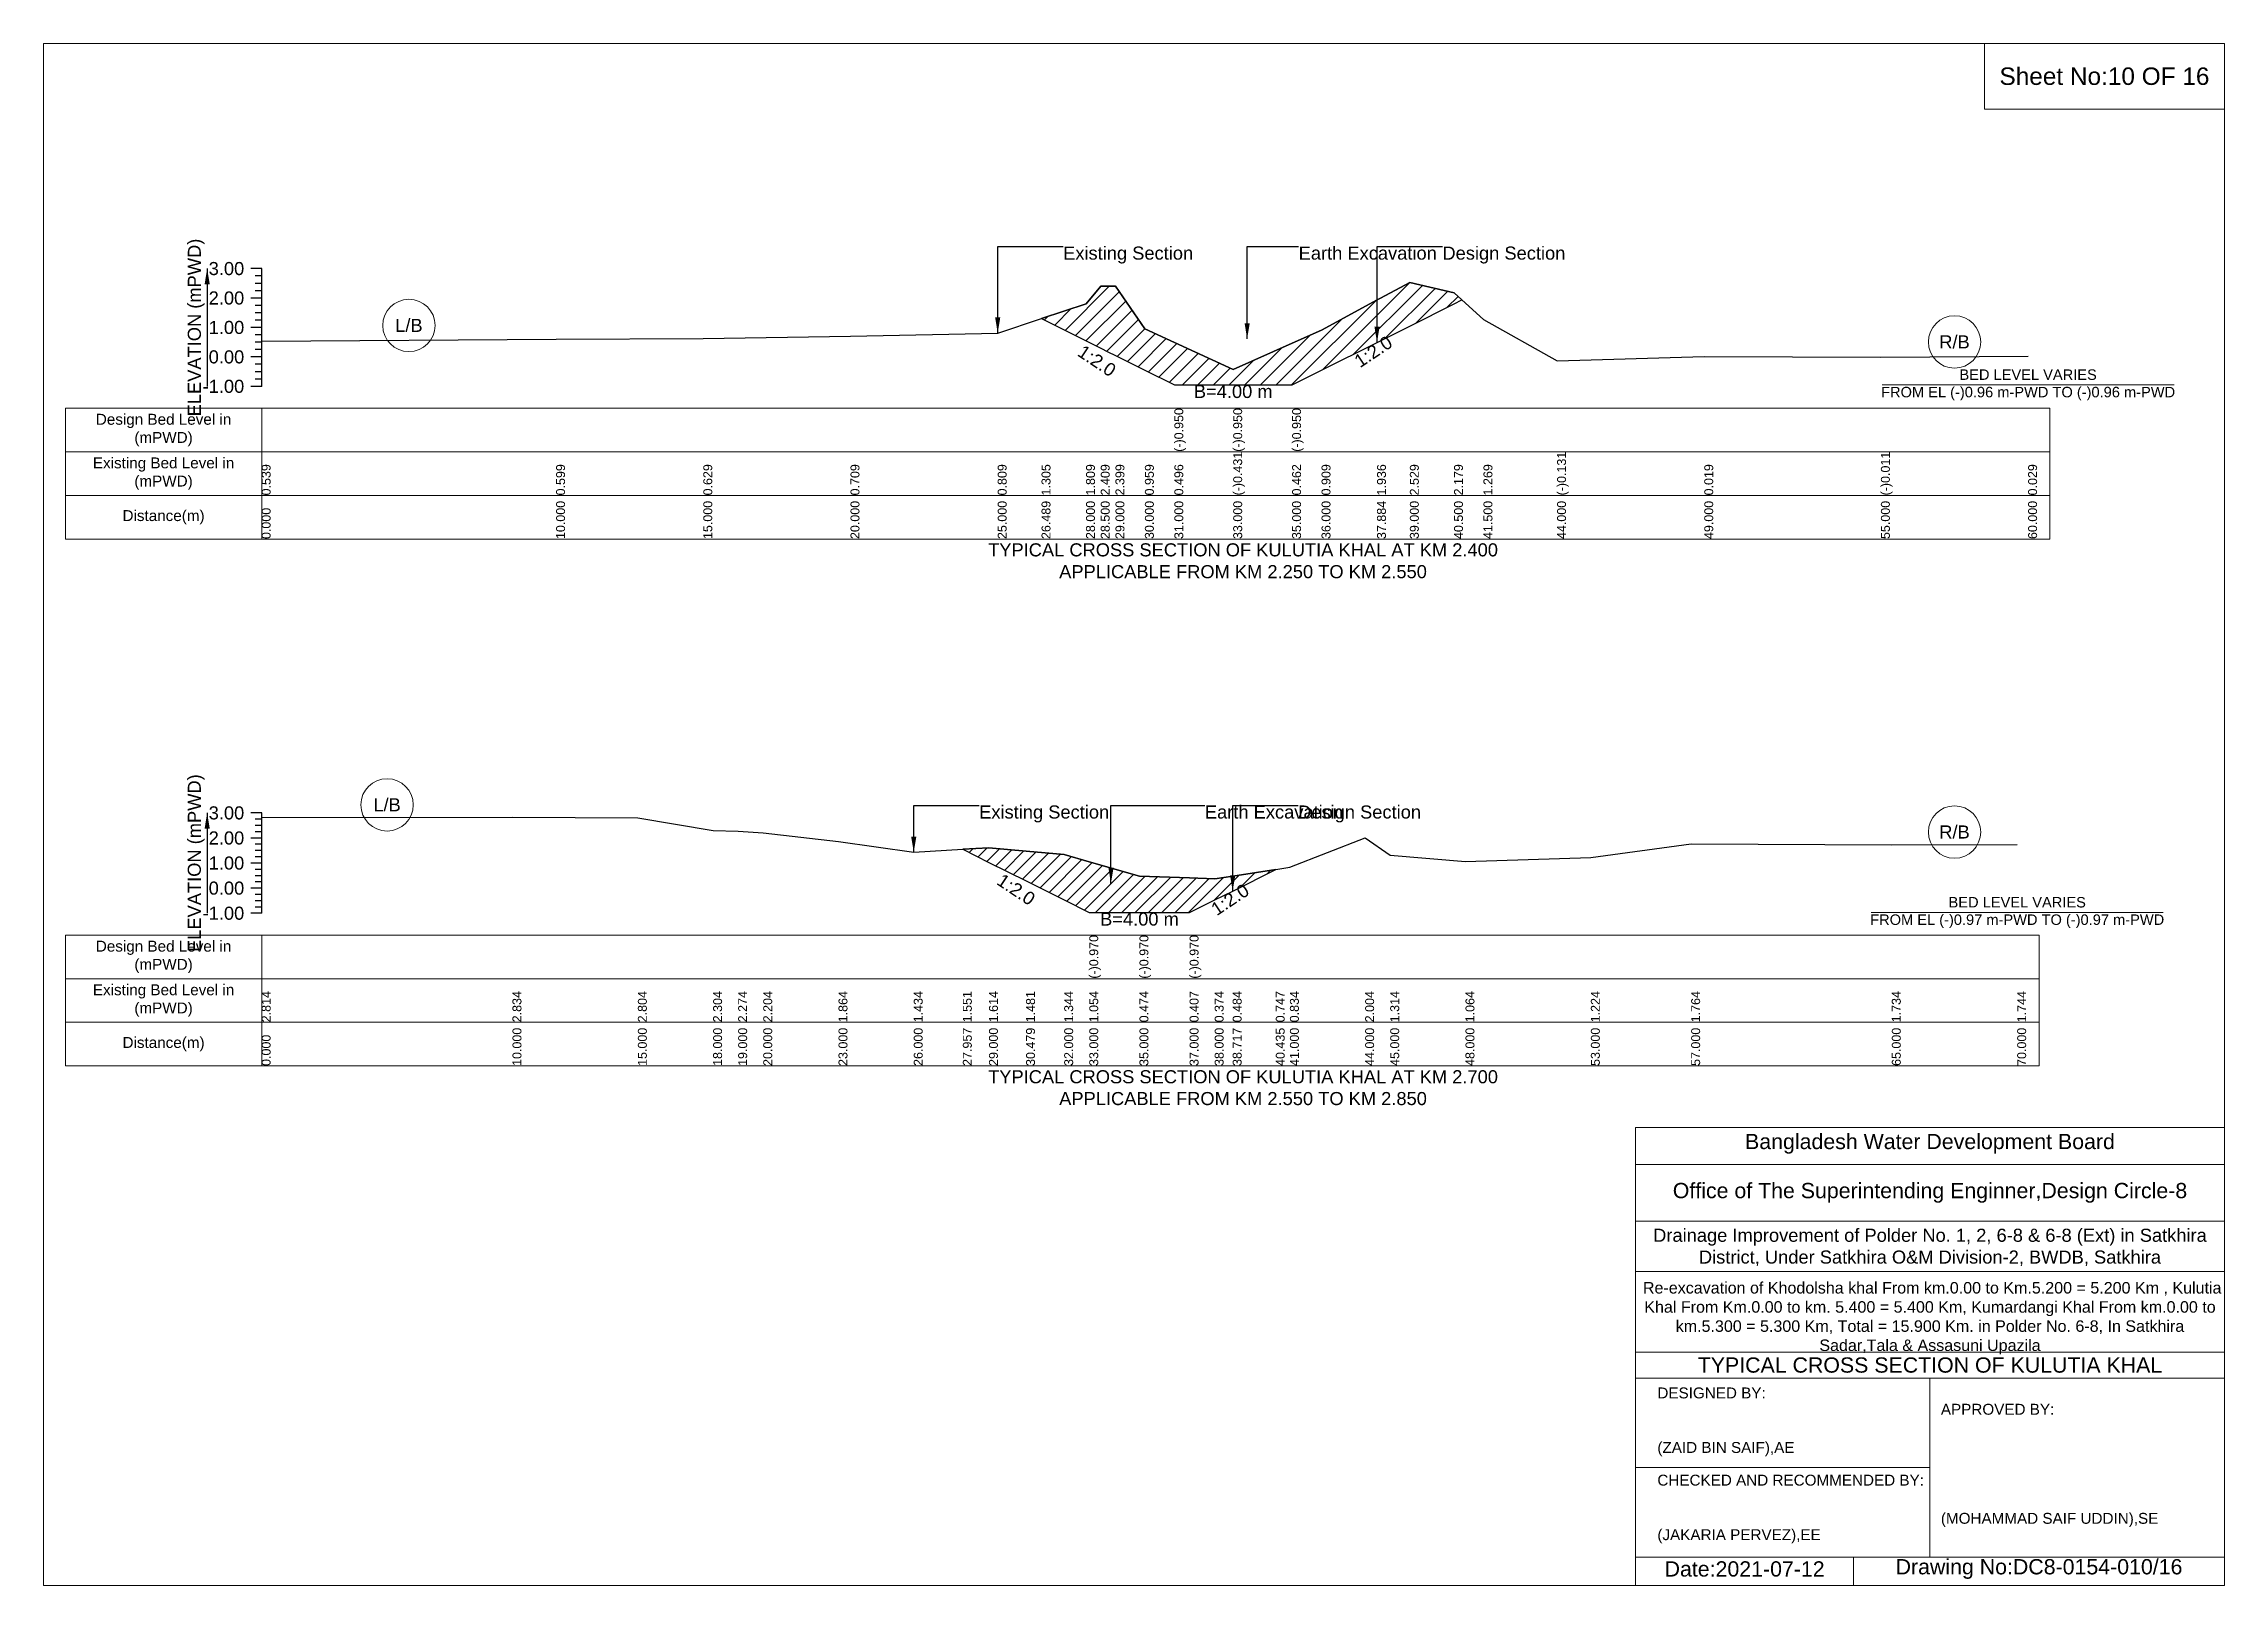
# Model space of a CAD drawing. Header units: inches. Extents: x 91000 to 568000, y -5656 to 0.
# Drawn here: x 340000 to 348000, y -5656 to 0 of the extents above; entities that cross this region are included whole.
import ezdxf

# ---------------------------------------------------------------- set-up
doc = ezdxf.new("R2010")
doc.units = ezdxf.units.IN
doc.header["$LTSCALE"] = 7
doc.header["$MEASUREMENT"] = 0
for name, color, linetype, lineweight in [('Cross section Data Border', 7, 'Continuous', 9), ('Cross Section Labels', 7, 'Continuous', 9), ('Existing_Bed_Level for Xsection', 7, 'Continuous', 25)]:
    doc.layers.add(name, color=color, linetype=linetype, lineweight=lineweight)
doc.styles.get("Standard").update_dxf_attribs({"font": 'arial.ttf'})
doc.dimstyles.get("Standard").update_dxf_attribs({"dimtxt": 0.18, "dimasz": 0.18, "dimexe": 0.18, "dimexo": 0.0625, "dimgap": 0.09, "dimtad": 0, "dimtih": 1, "dimtoh": 1, "dimdec": 4, "dimzin": 0, "dimdsep": 46, "dimtxsty": 'Standard', "dimcen": 0.09, "dimadec": 0, "dimazin": 0, "dimtfac": 1, "dimtdec": 4, "dimtofl": 0, "dimtmove": 0, "dimatfit": 3, "dimfxl": 1, "dimtolj": 1, "dimtzin": 0, "dimarcsym": 0})

msp = doc.modelspace()

# ---------------------------------------------------------------- texts
at = {"layer": 'Cross section Data Border', "char_height": 40, "width": 640, "attachment_point": 5}
for s, insert in [('Design Bed Level in (mPWD)', (340440, -1417.5)), ('Existing Bed Level in (mPWD)', (340440, -1577.5)), ('Distance(m)', (340440, -1737.5)), ('Design Bed Level in (mPWD)', (340440, -3350.4)), ('Existing Bed Level in (mPWD)', (340440, -3510.4)), ('Distance(m)', (340440, -3670.4))]:
    msp.add_mtext(s, dxfattribs=dict(at, insert=insert))
at = {"layer": 'Cross Section Labels'}
for s, insert, char_height, attachment_point in [('Sheet No:10 OF 16', (347560, -120), 64, 5), ('Existing Section', (343740, -744.5), 48, 1), ('Earth Excavation', (344604, -744.5), 48, 1), ('Design Section', (345131.5, -744.5), 48, 1), ('L/B', (341340, -1034), 48, 5), ('R/B', (347010, -1094.5), 48, 5), ('BED LEVEL VARIES ^JFROM EL (-)0.96 m-PWD TO (-)0.96 m-PWD', (347280, -1252.1), 38.4, 5), ('B=4.00 m', (344364, -1252.1), 48, 2), ('TYPICAL CROSS SECTION OF KULUTIA KHAL AT KM 2.400^JAPPLICABLE FROM KM 2.250 TO KM 2.550', (344400, -1897.5), 48, 5), ('L/B', (341260, -2792.6), 48, 5), ('Existing Section', (343432, -2794.8), 48, 1), ('Earth Excavation', (344260, -2794.8), 48, 1), ('Design Section', (344602, -2794.8), 48, 1), ('R/B', (347010, -2892.4), 48, 5), ('B=4.00 m', (344020, -3187.6), 48, 2), ('BED LEVEL VARIES ^JFROM EL (-)0.97 m-PWD TO (-)0.97 m-PWD', (347240, -3187.6), 38.4, 5), ('TYPICAL CROSS SECTION OF KULUTIA KHAL AT KM 2.700^JAPPLICABLE FROM KM 2.550 TO KM 2.850', (344400, -3830.4), 48, 5), ('Bangladesh Water Development Board', (346920, -4036), 56, 5), ('Office of The Superintending Enginner,Design Circle-8', (346920, -4216), 56, 5)]:
    msp.add_mtext(s, dxfattribs=dict(at, insert=insert, char_height=char_height, attachment_point=attachment_point))
at = {"layer": 'Cross Section Labels', "char_height": 48, "attachment_point": 2}
for insert, rotation in [((343877.4, -1143.8), 326.30993), ((344864.5, -1109.8), 33.69007), ((343581, -3083.2), 326.30993), ((344339, -3120.2), 33.69007)]:
    msp.add_mtext('1:2.0', dxfattribs=dict(at, insert=insert, rotation=rotation))
at = {"layer": 'Cross Section Labels'}
for s, insert, char_height, width, attachment_point in [('Drainage Improvement of Polder No. 1, 2, 6-8 & 6-8 (Ext) in Satkhira District, Under Satkhira O&M Division-2, BWDB, Satkhira', (346920, -4416), 48, 2240, 5), (' Re-excavation of Khodolsha khal From km.0.00 to Km.5.200 = 5.200 Km , Kulutia Khal From Km.0.00 to km. 5.400 = 5.400 Km, Kumardangi Khal From km.0.00 to km.5.300 = 5.300 Km, Total = 15.900 Km. in Polder No. 6-8, In Satkhira Sadar,Tala & Assasuni Upazila', (346920, -4676), 42.1524, 2160, 5), ('TYPICAL CROSS SECTION OF KULUTIA KHAL', (346920, -4848), 56, 2240, 5), ('DESIGNED BY:^J^J^J(ZAID BIN SAIF),AE', (345920, -5056), 40, 1120, 4), ('APPROVED BY:^J^J^J^J^J^J(MOHAMMAD SAIF UDDIN),SE', (346960, -5216), 40, 1120, 4), ('CHECKED AND RECOMMENDED BY:^J^J^J(JAKARIA PERVEZ),EE', (345920, -5376), 40, 1120, 4), ('Date:2021-07-12', (346240, -5596), 56, 1120, 5), ('Drawing No:DC8-0154-010/16', (347320, -5596), 56, 1760, 5)]:
    msp.add_mtext(s, dxfattribs=dict(at, insert=insert, char_height=char_height, width=width, attachment_point=attachment_point))
at = {"layer": 'Existing_Bed_Level for Xsection', "rotation": 90}
for s, insert, char_height, attachment_point in [('ELEVATION (mPWD)', (340560, -1041.5), 48, 5), ('(-)0.950', (344148, -1497.5), 32.8, 1), ('(-)0.950', (344364, -1497.5), 32.8, 1), ('(-)0.950', (344580, -1497.5), 32.8, 1), ('(-)0.431', (344364, -1657.5), 32.8, 1), ('(-)0.131', (345552, -1657.5), 32.8, 1), ('(-)0.011', (346740, -1657.5), 32.8, 1), ('0.539', (340800, -1657.5), 32.8, 1), ('0.599', (341880, -1657.5), 32.8, 1), ('0.629', (342420, -1657.5), 32.8, 1), ('0.709', (342960, -1657.5), 32.8, 1), ('0.809', (343500, -1657.5), 32.8, 1), ('1.305', (343660.8, -1657.5), 32.8, 1), ('1.809', (343824, -1657.5), 32.8, 1), ('2.409', (343878, -1657.5), 32.8, 1), ('2.399', (343932, -1657.5), 32.8, 1), ('0.959', (344040, -1657.5), 32.8, 1), ('0.496', (344148, -1657.5), 32.8, 1), ('0.462', (344580, -1657.5), 32.8, 1), ('0.909', (344688, -1657.5), 32.8, 1), ('1.936', (344891.5, -1657.5), 32.8, 1), ('2.529', (345012, -1657.5), 32.8, 1), ('2.179', (345174, -1657.5), 32.8, 1), ('1.269', (345282, -1657.5), 32.8, 1), ('0.019', (346092, -1657.5), 32.8, 1), ('0.029', (347280, -1657.5), 32.8, 1), ('10.000', (341880, -1817.5), 32.8, 1), ('15.000', (342420, -1817.5), 32.8, 1), ('20.000', (342960, -1817.5), 32.8, 1), ('25.000', (343500, -1817.5), 32.8, 1), ('26.489', (343660.8, -1817.5), 32.8, 1), ('28.000', (343824, -1817.5), 32.8, 1), ('28.500', (343878, -1817.5), 32.8, 1), ('29.000', (343932, -1817.5), 32.8, 1), ('30.000', (344040, -1817.5), 32.8, 1), ('31.000', (344148, -1817.5), 32.8, 1), ('33.000', (344364, -1817.5), 32.8, 1), ('35.000', (344580, -1817.5), 32.8, 1), ('36.000', (344688, -1817.5), 32.8, 1), ('37.884', (344891.5, -1817.5), 32.8, 1), ('39.000', (345012, -1817.5), 32.8, 1), ('40.500', (345174, -1817.5), 32.8, 1), ('41.500', (345282, -1817.5), 32.8, 1), ('44.000', (345552, -1817.5), 32.8, 1), ('49.000', (346092, -1817.5), 32.8, 1), ('55.000', (346740, -1817.5), 32.8, 1), ('60.000', (347280, -1817.5), 32.8, 1), ('0.000', (340800, -1817.5), 32.8, 1), ('ELEVATION (mPWD)', (340560, -3006.4), 48, 5), ('(-)0.970', (343836, -3430.4), 32.8, 1), ('(-)0.970', (344020, -3430.4), 32.8, 1), ('(-)0.970', (344204, -3430.4), 32.8, 1), ('2.814', (340800, -3590.4), 32.8, 1), ('2.834', (341720, -3590.4), 32.8, 1), ('2.804', (342180, -3590.4), 32.8, 1), ('2.304', (342456, -3590.4), 32.8, 1), ('2.274', (342548, -3590.4), 32.8, 1), ('2.204', (342640, -3590.4), 32.8, 1), ('1.864', (342916, -3590.4), 32.8, 1), ('1.434', (343192, -3590.4), 32.8, 1), ('1.551', (343372.1, -3590.4), 32.8, 1), ('1.614', (343468, -3590.4), 32.8, 1), ('1.481', (343604, -3590.4), 32.8, 1), ('1.344', (343744, -3590.4), 32.8, 1), ('1.054', (343836, -3590.4), 32.8, 1), ('0.474', (344020, -3590.4), 32.8, 1), ('0.407', (344204, -3590.4), 32.8, 1), ('0.374', (344296, -3590.4), 32.8, 1), ('0.484', (344362, -3590.4), 32.8, 1), ('0.747', (344520, -3590.4), 32.8, 1), ('0.834', (344572, -3590.4), 32.8, 1), ('2.004', (344848, -3590.4), 32.8, 1), ('1.314', (344940, -3590.4), 32.8, 1), ('1.064', (345216, -3590.4), 32.8, 1), ('1.224', (345676, -3590.4), 32.8, 1), ('1.764', (346044, -3590.4), 32.8, 1), ('1.734', (346780, -3590.4), 32.8, 1), ('1.744', (347240, -3590.4), 32.8, 1), ('0.000', (340800, -3750.4), 32.8, 1), ('10.000', (341720, -3750.4), 32.8, 1), ('15.000', (342180, -3750.4), 32.8, 1), ('18.000', (342456, -3750.4), 32.8, 1), ('19.000', (342548, -3750.4), 32.8, 1), ('20.000', (342640, -3750.4), 32.8, 1), ('23.000', (342916, -3750.4), 32.8, 1), ('26.000', (343192, -3750.4), 32.8, 1), ('27.957', (343372.1, -3750.4), 32.8, 1), ('29.000', (343468, -3750.4), 32.8, 1), ('30.479', (343604, -3750.4), 32.8, 1), ('32.000', (343744, -3750.4), 32.8, 1), ('33.000', (343836, -3750.4), 32.8, 1), ('35.000', (344020, -3750.4), 32.8, 1), ('37.000', (344204, -3750.4), 32.8, 1), ('38.000', (344296, -3750.4), 32.8, 1), ('38.717', (344362, -3750.4), 32.8, 1), ('40.435', (344520, -3750.4), 32.8, 1), ('41.000', (344572, -3750.4), 32.8, 1), ('44.000', (344848, -3750.4), 32.8, 1), ('45.000', (344940, -3750.4), 32.8, 1), ('48.000', (345216, -3750.4), 32.8, 1), ('53.000', (345676, -3750.4), 32.8, 1), ('57.000', (346044, -3750.4), 32.8, 1), ('65.000', (346780, -3750.4), 32.8, 1), ('70.000', (347240, -3750.4), 32.8, 1)]:
    msp.add_mtext(s, dxfattribs=dict(at, insert=insert, char_height=char_height, attachment_point=attachment_point))
at = {"layer": 'Existing_Bed_Level for Xsection', "char_height": 48, "attachment_point": 6}
for s, insert in [('3.00', (340736, -825.5)), ('2.00', (340736, -933.5)), ('1.00', (340736, -1041.5)), ('0.00', (340736, -1149.5)), ('-1.00', (340736, -1257.5)), ('3.00', (340736, -2822.4)), ('2.00', (340736, -2914.4)), ('1.00', (340736, -3006.4)), ('0.00', (340736, -3098.4)), ('-1.00', (340736, -3190.4))]:
    msp.add_mtext(s, dxfattribs=dict(at, insert=insert))

# ---------------------------------------------------------------- hatches: boundary and pattern name
at = {"layer": 'Existing_Bed_Level for Xsection'}
h = msp.add_hatch(dxfattribs=at)
h.set_pattern_fill('ANSI31', color=256, scale=324, style=0)
h.paths.add_polyline_path([(343660.8, -1008.5), (343824, -1090.1), (343878, -1117.1), (343904.4, -1130.3), (343932, -1144.1), (344040, -1198.1), (344148, -1252.1), (344364, -1252.1), (344580, -1252.1), (344688, -1198.1), (344891.5, -1096.3), (344904, -1090.1), (345012, -1036.1), (345174, -955.1), (345203, -940.5), (345174, -914.1), (345012, -876.3), (344904, -933.6), (344891.5, -940.4), (344688, -1051.3), (344580, -1099.5), (344364, -1196), (344148, -1095.9), (344040, -1045.9), (343932, -890.4), (343904.4, -889.8), (343878, -889.3), (343824, -954.1)])
h = msp.add_hatch(dxfattribs=at)
h.set_pattern_fill('ANSI31', color=256, scale=276, style=0)
h.paths.add_polyline_path([(343372.1, -2955.7), (343468, -3003.6), (343604, -3071.7), (343744, -3141.6), (343836, -3187.6), (344020, -3187.6), (344204, -3187.6), (344296, -3141.6), (344362, -3108.7), (344520, -3029.7), (344362, -3053.9), (344296, -3064), (344204, -3060.9), (344020, -3054.8), (343836, -3001.4), (343744, -2974.8), (343604, -2962.2), (343468, -2949.9)])

# ---------------------------------------------------------------- linework, layer by layer
at = {"layer": 'Cross section Data Border'}
for points in [[(340080, -1337.5), (347360, -1337.5), (347360, -1817.5), (340080, -1817.5)], [(340080, -3270.4), (347320, -3270.4), (347320, -3750.4), (340080, -3750.4)]]:
    msp.add_lwpolyline(points, close=True, dxfattribs=at)
for points in [[(340800, -1337.5), (340800, -1817.5)], [(340080, -1497.5), (347360, -1497.5)], [(340080, -1657.5), (347360, -1657.5)], [(340800, -3270.4), (340800, -3750.4)], [(340080, -3430.4), (347320, -3430.4)], [(340080, -3590.4), (347320, -3590.4)]]:
    msp.add_lwpolyline(points, dxfattribs=at)
at = {"layer": 'Cross Section Labels'}
for points in [[(340000, 0), (348000, 0), (348000, -5656), (340000, -5656)], [(347120, 0), (348000, 0), (348000, -240), (347120, -240)]]:
    msp.add_lwpolyline(points, close=True, dxfattribs=at)
for points in [[(346744.2, -1252.1), (347815.8, -1252.1)], [(346704.2, -3187.6), (347775.8, -3187.6)], [(345840, -5656), (345840, -3976), (348000, -3976)], [(345840, -4112), (348000, -4112)], [(345840, -4320), (348000, -4320)], [(345840, -4504), (348000, -4504)], [(345840, -4800), (348000, -4800)], [(345840, -4896), (348000, -4896)], [(346920, -4896), (346920, -5552)], [(345840, -5224), (346920, -5224)], [(345840, -5552), (348000, -5552)], [(346640, -5552), (346640, -5656)]]:
    msp.add_lwpolyline(points, dxfattribs=at)
for centre in [(341340, -1034), (347010, -1094.5), (341260, -2792.6), (347010, -2892.4)]:
    msp.add_circle(centre, 96, dxfattribs=at)
at = {"layer": 'Existing_Bed_Level for Xsection'}
for points in [[(340800, -825.5), (340760, -825.5)], [(340800, -852.5), (340776, -852.5)], [(340800, -879.5), (340776, -879.5)], [(340800, -1257.5), (340800, -1149.5), (340800, -1041.5), (340800, -933.5), (340800, -825.5)], [(340800, -1091.2), (341880, -1084.8), (342420, -1081.5), (342960, -1072.9), (343500, -1062.1), (343660.8, -1008.5), (343824, -954.1), (343878, -889.3), (343904.4, -889.8), (343932, -890.4), (344040, -1045.9), (344148, -1095.9), (344148, -1095.9), (344364, -1196), (344364, -1196), (344580, -1099.5), (344580, -1099.5), (344688, -1051.3), (344891.5, -940.4), (344904, -933.6), (345012, -876.3), (345174, -914.1), (345203, -940.5), (345282, -1012.4), (345552, -1163.6), (346092, -1147.4), (346740, -1150.6), (347280, -1146.3)], [(340800, -933.5), (340760, -933.5)], [(340800, -906.5), (340776, -906.5)], [(340800, -960.5), (340776, -960.5)], [(340800, -987.5), (340776, -987.5)], [(340800, -1014.5), (340776, -1014.5)], [(340800, -1041.5), (340760, -1041.5)], [(340800, -1068.5), (340776, -1068.5)], [(340800, -1095.5), (340776, -1095.5)], [(340800, -1149.5), (340760, -1149.5)], [(340800, -1122.5), (340776, -1122.5)], [(340800, -1176.5), (340776, -1176.5)], [(340800, -1257.5), (340760, -1257.5)], [(340800, -1203.5), (340776, -1203.5)], [(340800, -1230.5), (340776, -1230.5)], [(340800, -2822.4), (340760, -2822.4)], [(340800, -2845.4), (340776, -2845.4)], [(340800, -2868.4), (340776, -2868.4)], [(340800, -3190.4), (340800, -3098.4), (340800, -3006.4), (340800, -2914.4), (340800, -2822.4)], [(340800, -2839.5), (341720, -2837.7), (342180, -2840.4), (342456, -2886.4), (342548, -2889.2), (342640, -2895.6), (342916, -2926.9), (343192, -2966.5), (343372.1, -2955.7), (343468, -2949.9), (343604, -2962.2), (343744, -2974.8), (343836, -3001.4), (343836, -3001.4), (344020, -3054.8), (344020, -3054.8), (344204, -3060.9), (344204, -3060.9), (344296, -3064), (344362, -3053.9), (344520, -3029.7), (344572, -3021.7), (344848, -2914), (344940, -2977.5), (345216, -3000.5), (345676, -2985.8), (346044, -2936.1), (346780, -2938.9), (347240, -2938)], [(340800, -2914.4), (340760, -2914.4)], [(340800, -2891.4), (340776, -2891.4)], [(340800, -2937.4), (340776, -2937.4)], [(340800, -3006.4), (340760, -3006.4)], [(340800, -2960.4), (340776, -2960.4)], [(340800, -2983.4), (340776, -2983.4)], [(340800, -3029.4), (340776, -3029.4)], [(340800, -3098.4), (340760, -3098.4)], [(340800, -3052.4), (340776, -3052.4)], [(340800, -3075.4), (340776, -3075.4)], [(340800, -3190.4), (340760, -3190.4)], [(340800, -3121.4), (340776, -3121.4)], [(340800, -3144.4), (340776, -3144.4)], [(340800, -3167.4), (340776, -3167.4)]]:
    msp.add_lwpolyline(points, dxfattribs=at)
for points in [[(343660.8, -1008.5), (343660.8, -1008.5), (343824, -1090.1), (343878, -1117.1), (343904.4, -1130.3), (343932, -1144.1), (344040, -1198.1), (344148, -1252.1), (344148, -1252.1), (344364, -1252.1), (344364, -1252.1), (344580, -1252.1), (344580, -1252.1), (344688, -1198.1), (344891.5, -1096.3), (344904, -1090.1), (345012, -1036.1), (345174, -955.1), (345203, -940.5), (345174, -914.1), (345012, -876.3), (344904, -933.6), (344891.5, -940.4), (344688, -1051.3), (344580, -1099.5), (344580, -1099.5), (344364, -1196), (344364, -1196), (344148, -1095.9), (344148, -1095.9), (344040, -1045.9), (343932, -890.4), (343904.4, -889.8), (343878, -889.3), (343824, -954.1), (343660.8, -1008.5)], [(343372.1, -2955.7), (343372.1, -2955.7), (343468, -3003.6), (343604, -3071.7), (343744, -3141.6), (343836, -3187.6), (343836, -3187.6), (344020, -3187.6), (344020, -3187.6), (344204, -3187.6), (344204, -3187.6), (344296, -3141.6), (344362, -3108.7), (344520, -3029.7), (344520, -3029.7), (344520, -3029.7), (344362, -3053.9), (344296, -3064), (344204, -3060.9), (344204, -3060.9), (344020, -3054.8), (344020, -3054.8), (343836, -3001.4), (343836, -3001.4), (343744, -2974.8), (343604, -2962.2), (343468, -2949.9), (343372.1, -2955.7)]]:
    msp.add_lwpolyline(points, close=True, dxfattribs=at)

msp.set_redraw_order([(e.dxf.handle, doc.entitydb.next_handle()) for e in msp.query("TEXT MTEXT ATTDEF DIMENSION ARC_DIMENSION")])  # texts and dimensions are drawn at this point

# ---------------------------------------------------------------- leaders
at = {"layer": 'Cross Section Labels', "annotation_type": 0, "has_hookline": 1, "hookline_direction": 0}
for points, text_width in [([(343500, -1062.1), (343500, -744.5), (343739.9, -744.5)], 467.2), ([(344415.1, -1083.2), (344415.1, -744.5), (344603.9, -744.5)], 497), ([(344891.5, -1096.3), (344891.5, -744.5), (345131.4, -744.5)], 441.2), ([(343192, -2966.5), (343192, -2794.8), (343431.9, -2794.8)], 467.2), ([(343915.5, -3080.8), (343915.5, -2794.8), (344259.9, -2794.8)], 497), ([(344362, -3108.7), (344362, -2794.8), (344601.9, -2794.8)], 441.2)]:
    msp.add_leader(points, dimstyle='Standard', override={"dimasz": 57.6}, dxfattribs=dict(at, text_width=text_width))
at = {"layer": 'Existing_Bed_Level for Xsection'}
for points in [[(340600, -825.5), (340600, -1257.5)], [(340600, -2822.4), (340600, -3190.4)]]:
    msp.add_leader(points, dimstyle='Standard', override={"dimasz": 57.6}, dxfattribs=at)

doc.saveas('drawing.dxf')
